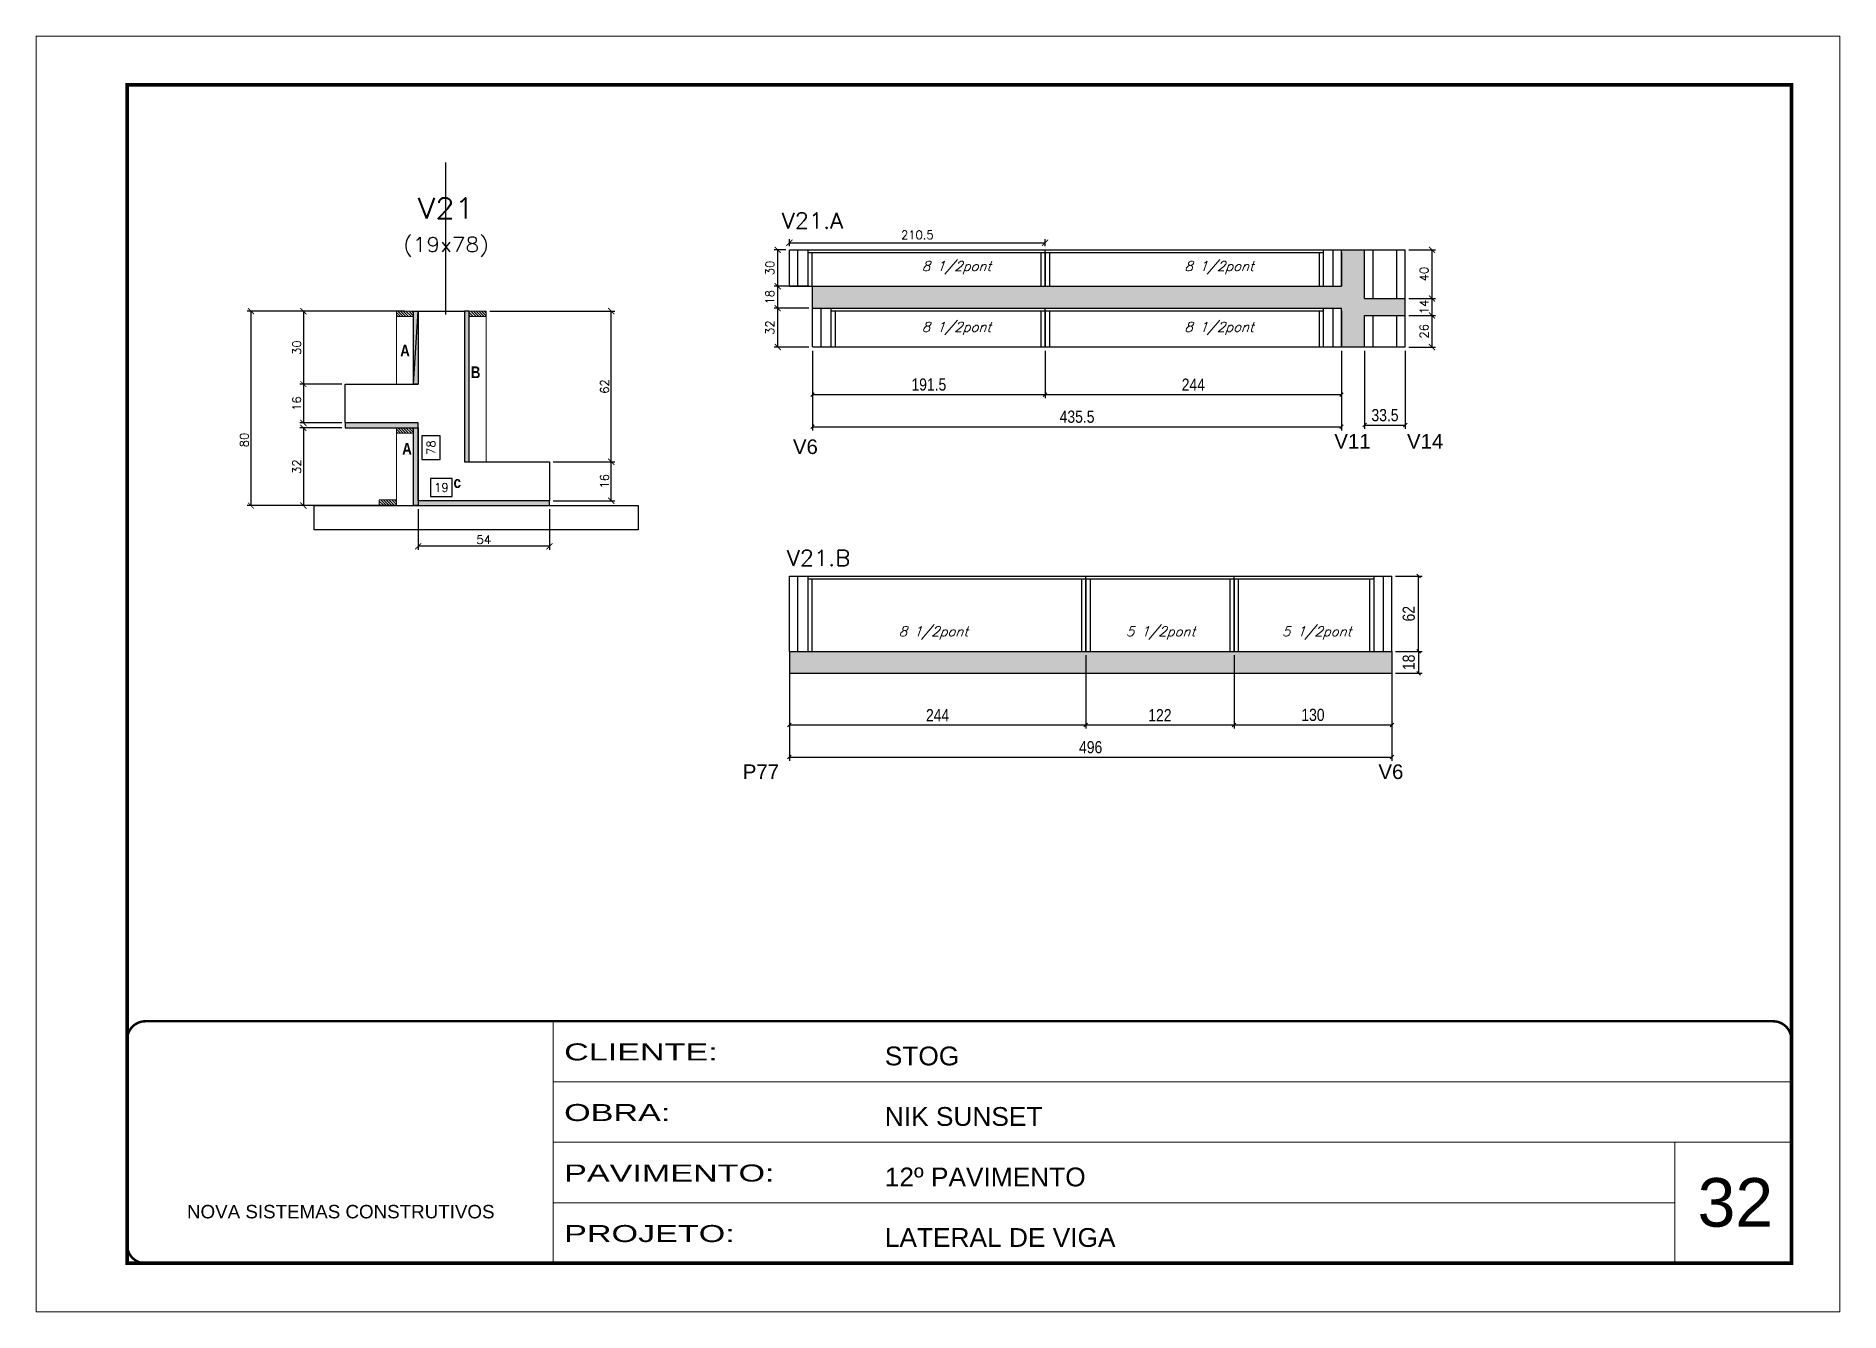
# Model space of a CAD drawing. Extents: x -10448 to -1189, y -11772 to 17235.
# Drawn here: x -5680 to -4195, y 7754 to 8804 of the extents above; entities that cross this region are included whole.
import ezdxf
from ezdxf.enums import TextEntityAlignment as Align

# ---------------------------------------------------------------- set-up
doc = ezdxf.new("R2010")
doc.units = 0
for name, pattern in [('CONTINUO', [0]), ('DASHED', [0.75, 0.5, -0.25]), ('HIDDEN', [0.375, 0.25, -0.125])]:
    doc.linetypes.add(name, pattern=pattern)
for name, color, linetype in [('5', 5, 'Continuous'), ('barrote', 251, 'Continuous'), ('COTA', 241, 'Continuous'), ('Cota Seção (2x)', 4, 'Continuous'), ('detalhes', 4, 'Continuous'), ('Painéis', 200, 'Continuous'), ('SARR_2.2x7', 40, 'Continuous'), ('SARR_3.5x7', 81, 'Continuous'), ('texto', 7, 'Continuous'), ('Texto de Titulo', 7, 'Continuous'), ('Texto Qtd Sarr', 242, 'Continuous')]:
    doc.layers.add(name, color=color, linetype=linetype)
for name, color, linetype, lineweight in [('CARIMBO', 255, 'Continuous', 9), ('CONCRETO', 251, 'Continuous', 25), ('Folhas', 255, 'Continuous', 9), ('Hachura', 251, 'Continuous', 9), ('Madeira', 126, 'Continuous', 18), ('SARRAFO DE PRESSAO', 251, 'DASHED', 9), ('Texto Seção', 7, 'Continuous', 15)]:
    doc.layers.add(name, color=color, linetype=linetype, lineweight=lineweight)
doc.styles.add('ARIAL', font='arial.ttf')
doc.styles.add('COTA TECNICA', font='techl___.ttf', dxfattribs={"height": 10})
doc.styles.add('REGUA-120', font='ROMANS.shx', dxfattribs={"height": 15})
doc.styles.add('Romans', font='romans.shx')
doc.styles.get("Standard").update_dxf_attribs({"font": 'arial.ttf'})
doc.styles.add('TECNICA', font='techb___.ttf', dxfattribs={"height": 10})
doc.styles.add('Tecnologia', font='')
doc.styles.get('Tecnologia').set_extended_font_data('Forgotten Futurist')
doc.dimstyles.new('Cota Paínel', dxfattribs={"dimtxt": 7, "dimasz": 5, "dimexe": 3, "dimexo": 3, "dimgap": 3, "dimtad": 1, "dimdec": 1, "dimzin": 12, "dimdsep": 46, "dimtxsty": 'Romans', "dimblk": 'ARCHTICK', "dimcen": 0, "dimclrd": 4, "dimclre": 4, "dimclrt": 1, "dimadec": 1, "dimazin": 3, "dimtfac": 1, "dimtdec": 1, "dimtmove": 0, "dimatfit": 3, "dimldrblk": 'OBLIQUE', "dimfxl": 1, "dimtolj": 1, "dimtzin": 12, "dimarcsym": 0})
doc.dimstyles.new('Cota Seção (2x)', dxfattribs={"dimtxt": 7, "dimasz": 5, "dimexe": 3, "dimexo": 3, "dimgap": 2, "dimtad": 3, "dimdec": 1, "dimlfac": 0.5, "dimzin": 12, "dimdsep": 46, "dimtxsty": 'Romans', "dimblk": 'ARCHTICK', "dimcen": 0, "dimclrd": 4, "dimclre": 4, "dimclrt": 1, "dimadec": 1, "dimazin": 3, "dimtfac": 1, "dimtdec": 1, "dimtmove": 0, "dimatfit": 3, "dimldrblk": 'OBLIQUE', "dimfxl": 1, "dimtolj": 1, "dimtzin": 12, "dimarcsym": 0})
doc.dimstyles.new('Cota Seção interna', dxfattribs={"dimtxt": 7, "dimasz": 6, "dimexe": 0.18, "dimexo": 2, "dimgap": -4, "dimtad": 3, "dimdec": 1, "dimlfac": 0.5, "dimzin": 12, "dimdsep": 46, "dimtxsty": 'Romans', "dimblk": 'ARCHTICK', "dimcen": 0.09, "dimse1": 1, "dimse2": 1, "dimsd1": 1, "dimsd2": 1, "dimclrd": 180, "dimclre": 5, "dimclrt": 1, "dimadec": 0, "dimazin": 3, "dimtfac": 1, "dimtdec": 1, "dimtofl": 0, "dimtmove": 0, "dimatfit": 3, "dimldrblk": 'ARCHTICK', "dimfxl": 1, "dimtolj": 1, "dimtzin": 0, "dimarcsym": 0})
doc.dimstyles.new('PAINEL', dxfattribs={"dimtxt": 10, "dimasz": 3, "dimexe": 3, "dimexo": 3, "dimgap": 3, "dimtad": 1, "dimdec": 1, "dimzin": 12, "dimdsep": 46, "dimtxsty": 'COTA TECNICA', "dimblk1": 'OBLIQUE', "dimblk2": 'OBLIQUE', "dimsah": 1, "dimcen": 0.9, "dimclrd": 4, "dimclre": 4, "dimclrt": 240, "dimadec": 1, "dimazin": 3, "dimtfac": 1, "dimtdec": 1, "dimtmove": 0, "dimatfit": 3, "dimfxl": 1, "dimtolj": 1, "dimtzin": 12, "dimarcsym": 0})

msp = doc.modelspace()

# ---------------------------------------------------------------- texts
at = {"layer": '5', "linetype": 'Continuous'}
for s, p in [('V6', (-5056.67, 8460.24)), ('V11', (-4610.99, 8464.71)), ('V14', (-4551.16, 8464.71)), ('P77', (-5097.99, 8192.76)), ('V6', (-4574.68, 8192.76))]:
    msp.add_text(s, height=12, rotation=0.00004, dxfattribs=at).set_placement(p)
at = {"layer": 'CARIMBO', "style": 'ARIAL'}
msp.add_text('32', height=40, dxfattribs=at).set_placement((-4311.92, 7824.35))
at = {"layer": 'detalhes', "style": 'TECNICA'}
for s, p in [('A', (-5380.03, 8540.57)), ('B', (-5321.9, 8522.71)), ('A', (-5378.39, 8459.81)), ('c', (-5336.08, 8432.28))]:
    msp.add_text(s, height=9.6, rotation=360, dxfattribs=at).set_placement(p)
at = {"layer": 'texto', "color": 2, "char_height": 8, "attachment_point": 5, "style": 'Romans'}
for s, insert in [('{\\Q19;\\C256;8 1/2pont}', (-4922.07, 8613.56)), ('{\\Q19;\\C256;8 1/2pont}', (-4705.9, 8613.56)), ('{\\Q19;\\C256;8 1/2pont}', (-4922.07, 8563.56)), ('{\\Q19;\\C256;8 1/2pont}', (-4705.9, 8563.56)), ('{\\Q19;\\C256;8 1/2pont}', (-4941.07, 8312.99)), ('{\\Q19;\\C256;5 1/2pont}', (-4754.07, 8312.99)), ('{\\Q19;\\C256;5 1/2pont}', (-4625.57, 8312.99))]:
    msp.add_mtext(s, dxfattribs=dict(at, insert=insert))
at = {"layer": 'Texto Seção', "style": 'REGUA-120', "width": 1.05}
for s, p in [('V21.A', (-5065.76, 8645.84)), ('V21.B', (-5061.64, 8368.14))]:
    msp.add_text(s, height=13, dxfattribs=at).set_placement(p)

# ---------------------------------------------------------------- blocks, each defined once
blk = doc.blocks.new('9999999999')
at = {"color": 30, "linetype": 'CONTINUO'}
for p, q in [((98564.6, 34230.2), (98564.6, 34429.4)), ((98564.6, 34379.6), (99584, 34379.6)), ((98564.6, 34329.8), (99488, 34329.8)), ((99584, 34329.8), (99488, 34329.8)), ((99488, 34329.8), (99488, 34230.2)), ((98564.6, 34280), (99488, 34280))]:
    blk.add_line(p, q, dxfattribs=at)
at = {"color": 30, "linetype": 'CONTINUO', "const_width": 2}
blk.add_lwpolyline([(99584, 34230.2), (99584, 34414.4, 0.414214), (99569, 34429.4), (98229, 34429.4, 0.414214), (98214, 34414.4), (98214, 34245.2, 0.414214), (98229, 34230.2), (99584, 34230.2)], format="xyb", dxfattribs=at)
at = {"layer": 'Folhas'}
blk.add_lwpolyline([(98139, 34190.2), (99624, 34190.2), (99624, 35240.2), (98139, 35240.2)], close=True, dxfattribs=at)
at = {"layer": 'Folhas', "color": 30, "const_width": 3}
blk.add_lwpolyline([(98214, 34230.2), (99584, 34230.2), (99584, 35200.2), (98214, 35200.2)], close=True, dxfattribs=at)
at = {"color": 7, "linetype": 'Continuous', "ltscale": 5, "style": 'ARIAL'}
for s, height, p in [('STOG', 15.48, (98837.7, 34393.1)), ('NIK SUNSET', 15.48, (98837.7, 34343.3)), ('12º PAVIMENTO', 15.483, (98837.7, 34293.5)), ('NOVA SISTEMAS CONSTRUTIVOS', 11.059, (98263.2, 34267.2)), ('LATERAL DE VIGA', 15.483, (98837.7, 34243.7))]:
    blk.add_text(s, height=height, dxfattribs=at).set_placement(p)
at = {"layer": 'Folhas', "color": 7, "style": 'Tecnologia', "width": 1.5}
for s, p in [('CLIENTE:', (98573.7, 34397.2)), ('OBRA:', (98573.7, 34347.3)), ('PAVIMENTO:', (98573.7, 34297.5)), ('PROJETO:', (98573.7, 34247.7))]:
    blk.add_text(s, height=14, dxfattribs=at).set_placement(p)
blk = doc.blocks.new('_ArchTick')
at = {"color": 0, "linetype": 'ByBlock', "const_width": 0.15}
blk.add_lwpolyline([(-0.5, -0.5), (0.5, 0.5)], dxfattribs=at)
blk = doc.blocks.new('*D854')
at = {"layer": 'COTA', "color": 4, "lineweight": -2, "transparency": 16777216}
for p, q in [((-5376.6, 8577.8), (-5462.7, 8577.8)), ((-5459.7, 8577.8), (-5459.7, 8517.8)), ((-5428.2, 8517.8), (-5462.7, 8517.8))]:
    blk.add_line(p, q, dxfattribs=at)
at = {"layer": 'Defpoints', "color": 0, "transparency": 16777216}
for p in [(-5373.6, 8577.8), (-5459.7, 8517.8), (-5425.2, 8517.8)]:
    blk.add_point(p, dxfattribs=at)
at = {"layer": 'COTA', "color": 4, "lineweight": -2, "transparency": 16777216, "xscale": 5, "yscale": 5, "zscale": 5}
for p, rotation in [((-5459.7, 8577.8), 90), ((-5459.7, 8517.8), 270)]:
    blk.add_blockref('_ArchTick', p, dxfattribs=dict(at, rotation=rotation))
at = {"layer": 'COTA', "color": 1, "transparency": 16777216, "insert": (-5465.2, 8547.8), "char_height": 7, "attachment_point": 5, "rotation": 90, "style": 'Romans'}
blk.add_mtext('\\A1;30', dxfattribs=at)
blk = doc.blocks.new('_Oblique')
at = {"color": 0, "linetype": 'ByBlock', "lineweight": -2}
blk.add_line((-0.5, -0.5), (0.5, 0.5), dxfattribs=at)
blk = doc.blocks.new('*D855')
at = {"layer": 'COTA', "color": 4, "lineweight": -2, "transparency": 16777216}
for p, q in [((-5428.2, 8517.8), (-5462.7, 8517.8)), ((-5459.7, 8517.8), (-5459.7, 8485.8)), ((-5428.2, 8485.8), (-5462.7, 8485.8))]:
    blk.add_line(p, q, dxfattribs=at)
at = {"layer": 'Defpoints', "color": 0, "transparency": 16777216}
for p in [(-5425.2, 8517.8), (-5459.7, 8485.8), (-5425.2, 8485.8)]:
    blk.add_point(p, dxfattribs=at)
at = {"layer": 'COTA', "color": 4, "lineweight": -2, "transparency": 16777216, "xscale": 5, "yscale": 5, "zscale": 5}
for p, rotation in [((-5459.7, 8517.8), 90), ((-5459.7, 8485.8), 270)]:
    blk.add_blockref('_ArchTick', p, dxfattribs=dict(at, rotation=rotation))
at = {"layer": 'COTA', "color": 1, "transparency": 16777216, "insert": (-5465.2, 8501.8), "char_height": 7, "attachment_point": 5, "rotation": 90, "style": 'Romans'}
blk.add_mtext('\\A1;16', dxfattribs=at)
blk = doc.blocks.new('*D856')
at = {"layer": 'COTA', "color": 4, "lineweight": -2, "transparency": 16777216}
for p, q in [((-5428.2, 8481.8), (-5462.7, 8481.8)), ((-5459.7, 8481.8), (-5459.7, 8417.8)), ((-5386.2, 8417.8), (-5462.7, 8417.8))]:
    blk.add_line(p, q, dxfattribs=at)
at = {"layer": 'Defpoints', "color": 0, "transparency": 16777216}
for p in [(-5425.2, 8481.8), (-5459.7, 8417.8), (-5383.2, 8417.8)]:
    blk.add_point(p, dxfattribs=at)
at = {"layer": 'COTA', "color": 4, "lineweight": -2, "transparency": 16777216, "xscale": 5, "yscale": 5, "zscale": 5}
for p, rotation in [((-5459.7, 8481.8), 90), ((-5459.7, 8417.8), 270)]:
    blk.add_blockref('_ArchTick', p, dxfattribs=dict(at, rotation=rotation))
at = {"layer": 'COTA', "color": 1, "transparency": 16777216, "insert": (-5465.2, 8449.8), "char_height": 7, "attachment_point": 5, "rotation": 90, "style": 'Romans'}
blk.add_mtext('\\A1;32', dxfattribs=at)
blk = doc.blocks.new('*D857')
at = {"layer": 'COTA', "color": 4, "lineweight": -2, "transparency": 16777216}
for p, q in [((-5376.6, 8577.8), (-5505.9, 8577.8)), ((-5502.9, 8577.8), (-5502.9, 8417.8)), ((-5386.2, 8417.8), (-5505.9, 8417.8))]:
    blk.add_line(p, q, dxfattribs=at)
at = {"layer": 'Defpoints', "color": 0, "transparency": 16777216}
for p in [(-5373.6, 8577.8), (-5502.9, 8417.8), (-5383.2, 8417.8)]:
    blk.add_point(p, dxfattribs=at)
at = {"layer": 'COTA', "color": 4, "lineweight": -2, "transparency": 16777216, "xscale": 5, "yscale": 5, "zscale": 5}
for p, rotation in [((-5502.9, 8577.8), 90), ((-5502.9, 8417.8), 270)]:
    blk.add_blockref('_ArchTick', p, dxfattribs=dict(at, rotation=rotation))
at = {"layer": 'COTA', "color": 1, "transparency": 16777216, "insert": (-5508.4, 8471.8), "char_height": 7, "attachment_point": 5, "rotation": 90, "style": 'Romans'}
blk.add_mtext('\\A1;80', dxfattribs=at)
blk = doc.blocks.new('*D858')
at = {"layer": 'Cota Seção (2x)', "color": 180, "lineweight": -2, "transparency": 16777216}
for p, q in [((-5347.1, 8475.1), (-5362.1, 8475.1)), ((-5362.1, 8475.1), (-5362.1, 8455.8)), ((-5347.1, 8455.8), (-5347.1, 8475.1)), ((-5362.1, 8455.8), (-5347.1, 8455.8))]:
    blk.add_line(p, q, dxfattribs=at)
at = {"layer": 'Defpoints', "color": 0, "transparency": 16777216}
for p in [(-5365.2, 8577.8), (-5365.2, 8421.8), (-5343.1, 8421.8)]:
    blk.add_point(p, dxfattribs=at)
at = {"layer": 'Cota Seção (2x)', "color": 1, "transparency": 16777216, "insert": (-5354.6, 8465.5), "char_height": 7, "attachment_point": 5, "rotation": 90, "style": 'Romans'}
blk.add_mtext('\\A1;78', dxfattribs=at)
blk = doc.blocks.new('*D859')
at = {"layer": 'COTA', "color": 4, "lineweight": -2, "transparency": 16777216}
for p, q in [((-5365.2, 8414.8), (-5365.2, 8381.3)), ((-5257.2, 8414.8), (-5257.2, 8381.3)), ((-5257.2, 8384.3), (-5365.2, 8384.3))]:
    blk.add_line(p, q, dxfattribs=at)
at = {"layer": 'Defpoints', "color": 0, "transparency": 16777216}
for p in [(-5365.2, 8417.8), (-5257.2, 8417.8), (-5365.2, 8384.3)]:
    blk.add_point(p, dxfattribs=at)
at = {"layer": 'COTA', "color": 4, "lineweight": -2, "transparency": 16777216, "xscale": 5, "yscale": 5, "zscale": 5}
for p, rotation in [((-5365.2, 8384.3), 179.9999999998437), ((-5257.2, 8384.3), 359.9999999998437)]:
    blk.add_blockref('_ArchTick', p, dxfattribs=dict(at, rotation=rotation))
at = {"layer": 'COTA', "color": 1, "transparency": 16777216, "insert": (-5311.2, 8389.8), "char_height": 7, "attachment_point": 5, "style": 'Romans'}
blk.add_mtext('\\A1;54', dxfattribs=at)
blk = doc.blocks.new('*D860')
at = {"layer": 'Cota Seção (2x)', "color": 180, "lineweight": -2, "transparency": 16777216}
for p, q in [((-5337.2, 8440.2), (-5355.2, 8440.2)), ((-5355.2, 8440.2), (-5355.2, 8425.2)), ((-5337.2, 8425.2), (-5337.2, 8440.2)), ((-5355.2, 8425.2), (-5337.2, 8425.2))]:
    blk.add_line(p, q, dxfattribs=at)
at = {"layer": 'Defpoints', "color": 0, "transparency": 16777216}
for p in [(-5365.2, 8577.8), (-5327.2, 8577.8), (-5365.2, 8421.2)]:
    blk.add_point(p, dxfattribs=at)
at = {"layer": 'Cota Seção (2x)', "color": 1, "transparency": 16777216, "insert": (-5346.2, 8432.7), "char_height": 7, "attachment_point": 5, "style": 'Romans'}
blk.add_mtext('\\A1;19', dxfattribs=at)
blk = doc.blocks.new('*D861')
at = {"layer": 'COTA', "color": 4, "lineweight": -2, "transparency": 16777216}
for p, q in [((-5254.2, 8453.8), (-5203.3, 8453.8)), ((-5206.3, 8421.8), (-5206.3, 8453.8)), ((-5254.2, 8421.8), (-5203.3, 8421.8))]:
    blk.add_line(p, q, dxfattribs=at)
at = {"layer": 'Defpoints', "color": 0, "transparency": 16777216}
for p in [(-5257.2, 8453.8), (-5206.3, 8453.8), (-5257.2, 8421.8)]:
    blk.add_point(p, dxfattribs=at)
at = {"layer": 'COTA', "color": 4, "lineweight": -2, "transparency": 16777216, "xscale": 5, "yscale": 5, "zscale": 5}
for p, rotation in [((-5206.3, 8453.8), 90), ((-5206.3, 8421.8), 270)]:
    blk.add_blockref('_ArchTick', p, dxfattribs=dict(at, rotation=rotation))
at = {"layer": 'COTA', "color": 1, "transparency": 16777216, "insert": (-5211.8, 8437.8), "char_height": 7, "attachment_point": 5, "rotation": 90, "style": 'Romans'}
blk.add_mtext('\\A1;16', dxfattribs=at)
blk = doc.blocks.new('*D862')
at = {"layer": 'COTA', "color": 4, "lineweight": -2, "transparency": 16777216}
for p, q in [((-5306.2, 8577.8), (-5203.3, 8577.8)), ((-5206.3, 8453.8), (-5206.3, 8577.8)), ((-5254.2, 8453.8), (-5203.3, 8453.8))]:
    blk.add_line(p, q, dxfattribs=at)
at = {"layer": 'Defpoints', "color": 0, "transparency": 16777216}
for p in [(-5309.2, 8577.8), (-5206.3, 8577.8), (-5257.2, 8453.8)]:
    blk.add_point(p, dxfattribs=at)
at = {"layer": 'COTA', "color": 4, "lineweight": -2, "transparency": 16777216, "xscale": 5, "yscale": 5, "zscale": 5}
for p, rotation in [((-5206.3, 8577.8), 90), ((-5206.3, 8453.8), 270)]:
    blk.add_blockref('_ArchTick', p, dxfattribs=dict(at, rotation=rotation))
at = {"layer": 'COTA', "color": 1, "transparency": 16777216, "insert": (-5211.8, 8515.8), "char_height": 7, "attachment_point": 5, "rotation": 90, "style": 'Romans'}
blk.add_mtext('\\A1;62', dxfattribs=at)
blk = doc.blocks.new('titulo1')
at = {"layer": 'Defpoints', "color": 252, "linetype": 'HIDDEN', "ltscale": 2}
blk.add_line((0, 0), (0, 125), dxfattribs=at)
at = {"layer": 'Defpoints', "style": 'Romans', "oblique": 15}
blk.add_attdef('FOLHA', text='', height=10, dxfattribs=at).set_placement((0, 15.6), align=Align.MIDDLE_CENTER)
at = {"layer": 'Texto Qtd Sarr', "color": 3, "style": 'Romans', "oblique": 15}
for tag, height, p in [('TITULO', 17, (0, 71.4)), ('SEÇÃO', 12, (0, 41.5))]:
    blk.add_attdef(tag, text='', height=height, dxfattribs=at).set_placement(p, align=Align.MIDDLE_CENTER)
blk = doc.blocks.new('*D863')
at = {"layer": 'COTA', "color": 4, "lineweight": -2, "transparency": 16777216}
for p, q in [((-4549.6, 8574.3), (-4527.6, 8574.3)), ((-4530.6, 8548.3), (-4530.6, 8574.3)), ((-4549.6, 8548.3), (-4527.6, 8548.3))]:
    blk.add_line(p, q, dxfattribs=at)
at = {"layer": 'Defpoints', "color": 0, "transparency": 16777216}
for p in [(-4552.6, 8574.3), (-4530.6, 8574.3), (-4552.6, 8548.3)]:
    blk.add_point(p, dxfattribs=at)
at = {"layer": 'COTA', "color": 4, "lineweight": -2, "transparency": 16777216, "xscale": 5, "yscale": 5, "zscale": 5}
for p, rotation in [((-4530.6, 8574.3), 90), ((-4530.6, 8548.3), 270)]:
    blk.add_blockref('_ArchTick', p, dxfattribs=dict(at, rotation=rotation))
at = {"layer": 'COTA', "color": 1, "transparency": 16777216, "insert": (-4537.1, 8561.3), "char_height": 7, "attachment_point": 5, "rotation": 90, "style": 'Romans'}
blk.add_mtext('\\A1;26', dxfattribs=at)
blk = doc.blocks.new('*D864')
at = {"layer": 'COTA', "color": 4, "lineweight": -2, "transparency": 16777216}
for p, q in [((-4549.6, 8588.3), (-4527.6, 8588.3)), ((-4530.6, 8574.3), (-4530.6, 8588.3)), ((-4549.6, 8574.3), (-4527.6, 8574.3))]:
    blk.add_line(p, q, dxfattribs=at)
at = {"layer": 'Defpoints', "color": 0, "transparency": 16777216}
for p in [(-4552.6, 8588.3), (-4530.6, 8588.3), (-4552.6, 8574.3)]:
    blk.add_point(p, dxfattribs=at)
at = {"layer": 'COTA', "color": 4, "lineweight": -2, "transparency": 16777216, "xscale": 5, "yscale": 5, "zscale": 5}
for p, rotation in [((-4530.6, 8588.3), 90), ((-4530.6, 8574.3), 270)]:
    blk.add_blockref('_ArchTick', p, dxfattribs=dict(at, rotation=rotation))
at = {"layer": 'COTA', "color": 1, "transparency": 16777216, "insert": (-4537.1, 8581.3), "char_height": 7, "attachment_point": 5, "rotation": 90, "style": 'Romans'}
blk.add_mtext('\\A1;14', dxfattribs=at)
blk = doc.blocks.new('*D865')
at = {"layer": 'COTA', "color": 4, "linetype": 'ByBlock', "lineweight": -2, "transparency": 16777216}
for p, q in [((-5040.6, 8545.3), (-5040.6, 8506.2)), ((-4849.1, 8545.3), (-4849.1, 8506.2)), ((-5040.6, 8509.2), (-4849.1, 8509.2))]:
    blk.add_line(p, q, dxfattribs=at)
at = {"layer": 'Defpoints', "color": 0, "linetype": 'ByBlock', "transparency": 16777216}
for p in [(-5040.6, 8548.3), (-4849.1, 8548.3), (-4849.1, 8509.2)]:
    blk.add_point(p, dxfattribs=at)
at = {"layer": 'COTA', "color": 4, "linetype": 'ByBlock', "lineweight": -2, "transparency": 16777216, "xscale": 3, "yscale": 3, "zscale": 3, "rotation": 180}
blk.add_blockref('_Oblique', (-5040.6, 8509.2), dxfattribs=at)
at = {"layer": 'COTA', "color": 4, "linetype": 'ByBlock', "lineweight": -2, "transparency": 16777216, "xscale": 3, "yscale": 3, "zscale": 3}
blk.add_blockref('_Oblique', (-4849.1, 8509.2), dxfattribs=at)
at = {"layer": 'COTA', "color": 240, "linetype": 'ByBlock', "transparency": 16777216, "insert": (-4944.8, 8517.4), "char_height": 10, "attachment_point": 5, "style": 'COTA TECNICA'}
blk.add_mtext('\\A1;191.5', dxfattribs=at)
blk = doc.blocks.new('*D866')
at = {"layer": 'COTA', "color": 4, "linetype": 'ByBlock', "lineweight": -2, "transparency": 16777216}
for p, q in [((-4849.1, 8545.3), (-4849.1, 8506.2)), ((-4605.1, 8545.3), (-4605.1, 8506.2)), ((-4849.1, 8509.2), (-4605.1, 8509.2))]:
    blk.add_line(p, q, dxfattribs=at)
at = {"layer": 'Defpoints', "color": 0, "linetype": 'ByBlock', "transparency": 16777216}
for p in [(-4849.1, 8548.3), (-4605.1, 8548.3), (-4605.1, 8509.2)]:
    blk.add_point(p, dxfattribs=at)
at = {"layer": 'COTA', "color": 4, "linetype": 'ByBlock', "lineweight": -2, "transparency": 16777216, "xscale": 3, "yscale": 3, "zscale": 3, "rotation": 180}
blk.add_blockref('_Oblique', (-4849.1, 8509.2), dxfattribs=at)
at = {"layer": 'COTA', "color": 4, "linetype": 'ByBlock', "lineweight": -2, "transparency": 16777216, "xscale": 3, "yscale": 3, "zscale": 3}
blk.add_blockref('_Oblique', (-4605.1, 8509.2), dxfattribs=at)
at = {"layer": 'COTA', "color": 240, "linetype": 'ByBlock', "transparency": 16777216, "insert": (-4727.1, 8517.3), "char_height": 10, "attachment_point": 5, "style": 'COTA TECNICA'}
blk.add_mtext('\\A1;244', dxfattribs=at)
blk = doc.blocks.new('*D867')
at = {"layer": 'COTA', "color": 4, "linetype": 'ByBlock', "lineweight": -2, "transparency": 16777216}
for p, q in [((-5040.6, 8545.3), (-5040.6, 8479.7)), ((-4605.1, 8545.3), (-4605.1, 8479.7)), ((-5040.6, 8482.7), (-4605.1, 8482.7))]:
    blk.add_line(p, q, dxfattribs=at)
at = {"layer": 'Defpoints', "color": 0, "linetype": 'ByBlock', "transparency": 16777216}
for p in [(-5040.6, 8548.3), (-4605.1, 8548.3), (-4605.1, 8482.7)]:
    blk.add_point(p, dxfattribs=at)
at = {"layer": 'COTA', "color": 4, "linetype": 'ByBlock', "lineweight": -2, "transparency": 16777216, "xscale": 3, "yscale": 3, "zscale": 3, "rotation": 180}
blk.add_blockref('_Oblique', (-5040.6, 8482.7), dxfattribs=at)
at = {"layer": 'COTA', "color": 4, "linetype": 'ByBlock', "lineweight": -2, "transparency": 16777216, "xscale": 3, "yscale": 3, "zscale": 3}
blk.add_blockref('_Oblique', (-4605.1, 8482.7), dxfattribs=at)
at = {"layer": 'COTA', "color": 240, "linetype": 'ByBlock', "transparency": 16777216, "insert": (-4822.8, 8490.9), "char_height": 10, "attachment_point": 5, "style": 'COTA TECNICA'}
blk.add_mtext('\\A1;435.5', dxfattribs=at)
blk = doc.blocks.new('*D868')
at = {"layer": 'COTA', "color": 4, "linetype": 'ByBlock', "lineweight": -2, "transparency": 16777216}
for p, q in [((-4586.1, 8545.3), (-4586.1, 8481)), ((-4552.6, 8545.3), (-4552.6, 8481)), ((-4586.1, 8484), (-4552.6, 8484))]:
    blk.add_line(p, q, dxfattribs=at)
at = {"layer": 'Defpoints', "color": 0, "linetype": 'ByBlock', "transparency": 16777216}
for p in [(-4586.1, 8548.3), (-4552.6, 8548.3), (-4552.6, 8484)]:
    blk.add_point(p, dxfattribs=at)
at = {"layer": 'COTA', "color": 4, "linetype": 'ByBlock', "lineweight": -2, "transparency": 16777216, "xscale": 3, "yscale": 3, "zscale": 3, "rotation": 180}
blk.add_blockref('_Oblique', (-4586.1, 8484), dxfattribs=at)
at = {"layer": 'COTA', "color": 4, "linetype": 'ByBlock', "lineweight": -2, "transparency": 16777216, "xscale": 3, "yscale": 3, "zscale": 3}
blk.add_blockref('_Oblique', (-4552.6, 8484), dxfattribs=at)
at = {"layer": 'COTA', "color": 240, "linetype": 'ByBlock', "transparency": 16777216, "insert": (-4569.3, 8492.2), "char_height": 10, "attachment_point": 5, "style": 'COTA TECNICA'}
blk.add_mtext('\\A1;33.5', dxfattribs=at)
blk = doc.blocks.new('*D869')
at = {"layer": 'COTA', "color": 4, "lineweight": -2, "transparency": 16777216}
for p, q in [((-4549.6, 8628.3), (-4527.6, 8628.3)), ((-4530.6, 8588.3), (-4530.6, 8628.3)), ((-4549.6, 8588.3), (-4527.6, 8588.3))]:
    blk.add_line(p, q, dxfattribs=at)
at = {"layer": 'Defpoints', "color": 0, "transparency": 16777216}
for p in [(-4552.6, 8628.3), (-4530.6, 8628.3), (-4552.6, 8588.3)]:
    blk.add_point(p, dxfattribs=at)
at = {"layer": 'COTA', "color": 4, "lineweight": -2, "transparency": 16777216, "xscale": 5, "yscale": 5, "zscale": 5}
for p, rotation in [((-4530.6, 8628.3), 90), ((-4530.6, 8588.3), 270)]:
    blk.add_blockref('_ArchTick', p, dxfattribs=dict(at, rotation=rotation))
at = {"layer": 'COTA', "color": 1, "transparency": 16777216, "insert": (-4537.1, 8608.3), "char_height": 7, "attachment_point": 5, "rotation": 90, "style": 'Romans'}
blk.add_mtext('\\A1;40', dxfattribs=at)
blk = doc.blocks.new('*D870')
at = {"layer": 'COTA', "color": 4, "lineweight": -2, "transparency": 16777216}
for p, q in [((-5062.6, 8628.3), (-5072.2, 8628.3)), ((-5069.2, 8598.3), (-5069.2, 8628.3)), ((-5062.6, 8598.3), (-5072.2, 8598.3))]:
    blk.add_line(p, q, dxfattribs=at)
at = {"layer": 'Defpoints', "color": 0, "transparency": 16777216}
for p in [(-5069.2, 8628.3), (-5059.6, 8628.3), (-5059.6, 8598.3)]:
    blk.add_point(p, dxfattribs=at)
at = {"layer": 'COTA', "color": 4, "lineweight": -2, "transparency": 16777216, "xscale": 5, "yscale": 5, "zscale": 5}
for p, rotation in [((-5069.2, 8628.3), 90), ((-5069.2, 8598.3), 270)]:
    blk.add_blockref('_ArchTick', p, dxfattribs=dict(at, rotation=rotation))
at = {"layer": 'COTA', "color": 1, "transparency": 16777216, "insert": (-5075.7, 8613.3), "char_height": 7, "attachment_point": 5, "rotation": 90, "style": 'Romans'}
blk.add_mtext('\\A1;30', dxfattribs=at)
blk = doc.blocks.new('*D871')
at = {"layer": 'COTA', "color": 4, "lineweight": -2, "transparency": 16777216}
for p, q in [((-5043.6, 8598.3), (-5072.2, 8598.3)), ((-5069.2, 8580.3), (-5069.2, 8598.3)), ((-5043.6, 8580.3), (-5072.2, 8580.3))]:
    blk.add_line(p, q, dxfattribs=at)
at = {"layer": 'Defpoints', "color": 0, "transparency": 16777216}
for p in [(-5069.2, 8598.3), (-5040.6, 8598.3), (-5040.6, 8580.3)]:
    blk.add_point(p, dxfattribs=at)
at = {"layer": 'COTA', "color": 4, "lineweight": -2, "transparency": 16777216, "xscale": 5, "yscale": 5, "zscale": 5}
for p, rotation in [((-5069.2, 8598.3), 90), ((-5069.2, 8580.3), 270)]:
    blk.add_blockref('_ArchTick', p, dxfattribs=dict(at, rotation=rotation))
at = {"layer": 'COTA', "color": 1, "transparency": 16777216, "insert": (-5075.7, 8589.3), "char_height": 7, "attachment_point": 5, "rotation": 90, "style": 'Romans'}
blk.add_mtext('\\A1;18', dxfattribs=at)
blk = doc.blocks.new('*D872')
at = {"layer": 'COTA', "color": 4, "lineweight": -2, "transparency": 16777216}
for p, q in [((-5043.6, 8580.3), (-5072.2, 8580.3)), ((-5069.2, 8548.3), (-5069.2, 8580.3)), ((-5043.6, 8548.3), (-5072.2, 8548.3))]:
    blk.add_line(p, q, dxfattribs=at)
at = {"layer": 'Defpoints', "color": 0, "transparency": 16777216}
for p in [(-5069.2, 8580.3), (-5040.6, 8580.3), (-5040.6, 8548.3)]:
    blk.add_point(p, dxfattribs=at)
at = {"layer": 'COTA', "color": 4, "lineweight": -2, "transparency": 16777216, "xscale": 5, "yscale": 5, "zscale": 5}
for p, rotation in [((-5069.2, 8580.3), 90), ((-5069.2, 8548.3), 270)]:
    blk.add_blockref('_ArchTick', p, dxfattribs=dict(at, rotation=rotation))
at = {"layer": 'COTA', "color": 1, "transparency": 16777216, "insert": (-5075.7, 8564.3), "char_height": 7, "attachment_point": 5, "rotation": 90, "style": 'Romans'}
blk.add_mtext('\\A1;32', dxfattribs=at)
blk = doc.blocks.new('*D873')
at = {"layer": 'COTA', "color": 4, "lineweight": -2, "transparency": 16777216}
for p, q in [((-5059.6, 8631.3), (-5059.6, 8637.1)), ((-5059.6, 8634.1), (-4849.1, 8634.1)), ((-4849.1, 8631.3), (-4849.1, 8637.1))]:
    blk.add_line(p, q, dxfattribs=at)
at = {"layer": 'Defpoints', "color": 0, "transparency": 16777216}
for p in [(-5059.6, 8628.3), (-4849.1, 8634.1), (-4849.1, 8628.3)]:
    blk.add_point(p, dxfattribs=at)
at = {"layer": 'COTA', "color": 4, "lineweight": -2, "transparency": 16777216, "xscale": 5, "yscale": 5, "zscale": 5, "rotation": 180}
blk.add_blockref('_ArchTick', (-5059.6, 8634.1), dxfattribs=at)
at = {"layer": 'COTA', "color": 4, "lineweight": -2, "transparency": 16777216, "xscale": 5, "yscale": 5, "zscale": 5}
blk.add_blockref('_ArchTick', (-4849.1, 8634.1), dxfattribs=at)
at = {"layer": 'COTA', "color": 1, "transparency": 16777216, "insert": (-4954.3, 8640.6), "char_height": 7, "attachment_point": 5, "style": 'Romans'}
blk.add_mtext('\\A1;210.5', dxfattribs=at)
blk = doc.blocks.new('*D874')
at = {"layer": 'COTA', "color": 4, "linetype": 'ByBlock', "lineweight": -2, "transparency": 16777216}
for p, q in [((-4560.6, 8359.8), (-4538.6, 8359.8)), ((-4541.6, 8297.8), (-4541.6, 8359.8)), ((-4560.6, 8297.8), (-4538.6, 8297.8))]:
    blk.add_line(p, q, dxfattribs=at)
at = {"layer": 'Defpoints', "color": 0, "linetype": 'ByBlock', "transparency": 16777216}
for p in [(-4563.6, 8359.8), (-4541.6, 8359.8), (-4563.6, 8297.8)]:
    blk.add_point(p, dxfattribs=at)
at = {"layer": 'COTA', "color": 4, "linetype": 'ByBlock', "lineweight": -2, "transparency": 16777216, "xscale": 3, "yscale": 3, "zscale": 3}
for p, rotation in [((-4541.6, 8359.8), 90), ((-4541.6, 8297.8), 270)]:
    blk.add_blockref('_Oblique', p, dxfattribs=dict(at, rotation=rotation))
at = {"layer": 'COTA', "color": 240, "linetype": 'ByBlock', "transparency": 16777216, "insert": (-4549.7, 8328.8), "char_height": 10, "attachment_point": 5, "rotation": 90, "style": 'COTA TECNICA'}
blk.add_mtext('\\A1;62', dxfattribs=at)
blk = doc.blocks.new('*D875')
at = {"layer": 'COTA', "color": 4, "linetype": 'ByBlock', "lineweight": -2, "transparency": 16777216}
for p, q in [((-5059.6, 8294.8), (-5059.6, 8234.3)), ((-4815.6, 8294.8), (-4815.6, 8234.3)), ((-5059.6, 8237.3), (-4815.6, 8237.3))]:
    blk.add_line(p, q, dxfattribs=at)
at = {"layer": 'Defpoints', "color": 0, "linetype": 'ByBlock', "transparency": 16777216}
for p in [(-5059.6, 8297.8), (-4815.6, 8297.8), (-4815.6, 8237.3)]:
    blk.add_point(p, dxfattribs=at)
at = {"layer": 'COTA', "color": 4, "linetype": 'ByBlock', "lineweight": -2, "transparency": 16777216, "xscale": 3, "yscale": 3, "zscale": 3, "rotation": 180}
blk.add_blockref('_Oblique', (-5059.6, 8237.3), dxfattribs=at)
at = {"layer": 'COTA', "color": 4, "linetype": 'ByBlock', "lineweight": -2, "transparency": 16777216, "xscale": 3, "yscale": 3, "zscale": 3}
blk.add_blockref('_Oblique', (-4815.6, 8237.3), dxfattribs=at)
at = {"layer": 'COTA', "color": 240, "linetype": 'ByBlock', "transparency": 16777216, "insert": (-4937.6, 8245.3), "char_height": 10, "attachment_point": 5, "style": 'COTA TECNICA'}
blk.add_mtext('\\A1;244', dxfattribs=at)
blk = doc.blocks.new('*D876')
at = {"layer": 'COTA', "color": 4, "linetype": 'ByBlock', "lineweight": -2, "transparency": 16777216}
for p, q in [((-4815.6, 8294.8), (-4815.6, 8234.3)), ((-4693.6, 8294.8), (-4693.6, 8234.3)), ((-4815.6, 8237.3), (-4693.6, 8237.3))]:
    blk.add_line(p, q, dxfattribs=at)
at = {"layer": 'Defpoints', "color": 0, "linetype": 'ByBlock', "transparency": 16777216}
for p in [(-4815.6, 8297.8), (-4693.6, 8297.8), (-4693.6, 8237.3)]:
    blk.add_point(p, dxfattribs=at)
at = {"layer": 'COTA', "color": 4, "linetype": 'ByBlock', "lineweight": -2, "transparency": 16777216, "xscale": 3, "yscale": 3, "zscale": 3, "rotation": 180}
blk.add_blockref('_Oblique', (-4815.6, 8237.3), dxfattribs=at)
at = {"layer": 'COTA', "color": 4, "linetype": 'ByBlock', "lineweight": -2, "transparency": 16777216, "xscale": 3, "yscale": 3, "zscale": 3}
blk.add_blockref('_Oblique', (-4693.6, 8237.3), dxfattribs=at)
at = {"layer": 'COTA', "color": 240, "linetype": 'ByBlock', "transparency": 16777216, "insert": (-4754.6, 8245.3), "char_height": 10, "attachment_point": 5, "style": 'COTA TECNICA'}
blk.add_mtext('\\A1;122', dxfattribs=at)
blk = doc.blocks.new('*D877')
at = {"layer": 'COTA', "color": 4, "linetype": 'ByBlock', "lineweight": -2, "transparency": 16777216}
for p, q in [((-5059.6, 8294.8), (-5059.6, 8207.8)), ((-4563.6, 8294.8), (-4563.6, 8207.8)), ((-5059.6, 8210.8), (-4563.6, 8210.8))]:
    blk.add_line(p, q, dxfattribs=at)
at = {"layer": 'Defpoints', "color": 0, "linetype": 'ByBlock', "transparency": 16777216}
for p in [(-5059.6, 8297.8), (-4563.6, 8297.8), (-4563.6, 8210.8)]:
    blk.add_point(p, dxfattribs=at)
at = {"layer": 'COTA', "color": 4, "linetype": 'ByBlock', "lineweight": -2, "transparency": 16777216, "xscale": 3, "yscale": 3, "zscale": 3, "rotation": 180}
blk.add_blockref('_Oblique', (-5059.6, 8210.8), dxfattribs=at)
at = {"layer": 'COTA', "color": 4, "linetype": 'ByBlock', "lineweight": -2, "transparency": 16777216, "xscale": 3, "yscale": 3, "zscale": 3}
blk.add_blockref('_Oblique', (-4563.6, 8210.8), dxfattribs=at)
at = {"layer": 'COTA', "color": 240, "linetype": 'ByBlock', "transparency": 16777216, "insert": (-4811.6, 8218.9), "char_height": 10, "attachment_point": 5, "style": 'COTA TECNICA'}
blk.add_mtext('\\A1;496', dxfattribs=at)
blk = doc.blocks.new('*D878')
at = {"layer": 'COTA', "color": 4, "linetype": 'ByBlock', "lineweight": -2, "transparency": 16777216}
for p, q in [((-4693.6, 8294.8), (-4693.6, 8234.3)), ((-4563.6, 8278.5), (-4563.6, 8234.3)), ((-4693.6, 8237.3), (-4563.6, 8237.3))]:
    blk.add_line(p, q, dxfattribs=at)
at = {"layer": 'Defpoints', "color": 0, "linetype": 'ByBlock', "transparency": 16777216}
for p in [(-4693.6, 8297.8), (-4563.6, 8281.5), (-4563.6, 8237.3)]:
    blk.add_point(p, dxfattribs=at)
at = {"layer": 'COTA', "color": 4, "linetype": 'ByBlock', "lineweight": -2, "transparency": 16777216, "xscale": 3, "yscale": 3, "zscale": 3, "rotation": 180}
blk.add_blockref('_Oblique', (-4693.6, 8237.3), dxfattribs=at)
at = {"layer": 'COTA', "color": 4, "linetype": 'ByBlock', "lineweight": -2, "transparency": 16777216, "xscale": 3, "yscale": 3, "zscale": 3}
blk.add_blockref('_Oblique', (-4563.6, 8237.3), dxfattribs=at)
at = {"layer": 'COTA', "color": 240, "linetype": 'ByBlock', "transparency": 16777216, "insert": (-4628.6, 8245.5), "char_height": 10, "attachment_point": 5, "style": 'COTA TECNICA'}
blk.add_mtext('\\A1;130', dxfattribs=at)
blk = doc.blocks.new('*D879')
at = {"layer": 'COTA', "color": 4, "linetype": 'ByBlock', "lineweight": -2, "transparency": 16777216}
for p, q in [((-4560.6, 8297.8), (-4538.6, 8297.8)), ((-4541.6, 8297.8), (-4541.6, 8279.8)), ((-4560.6, 8279.8), (-4538.6, 8279.8))]:
    blk.add_line(p, q, dxfattribs=at)
at = {"layer": 'Defpoints', "color": 0, "linetype": 'ByBlock', "transparency": 16777216}
for p in [(-4563.6, 8297.8), (-4563.6, 8279.8), (-4541.6, 8279.8)]:
    blk.add_point(p, dxfattribs=at)
at = {"layer": 'COTA', "color": 4, "linetype": 'ByBlock', "lineweight": -2, "transparency": 16777216, "xscale": 3, "yscale": 3, "zscale": 3}
for p, rotation in [((-4541.6, 8297.8), 90), ((-4541.6, 8279.8), 270)]:
    blk.add_blockref('_Oblique', p, dxfattribs=dict(at, rotation=rotation))
at = {"layer": 'COTA', "color": 240, "linetype": 'ByBlock', "transparency": 16777216, "insert": (-4549.7, 8288.8), "char_height": 10, "attachment_point": 5, "rotation": 90, "style": 'COTA TECNICA'}
blk.add_mtext('\\A1;18', dxfattribs=at)

# ---------------------------------------------------------------- dimensions: what is measured, and where the dimension line sits
at = {"layer": 'COTA'}
dim = msp.add_linear_dim(base=(-4849.07, 8634.11), p1=(-5059.57, 8628.34), p2=(-4849.07, 8628.34), dimstyle='Cota Paínel', dxfattribs=at)
dim.commit()
dim.dimension.update_dxf_attribs({"geometry": '*D873', "text_midpoint": (-4954.32, 8640.61)})
for base, p1, p2, angle, dimstyle, picture, middle in [((-5069.21, 8628.34), (-5059.57, 8598.34), (-5059.57, 8628.34), 90, 'Cota Paínel', '*D870', (-5075.71, 8613.34)), ((-4530.57, 8628.34), (-4552.57, 8588.34), (-4552.57, 8628.34), 90, 'Cota Paínel', '*D869', (-4537.07, 8608.34)), ((-5069.21, 8598.34), (-5040.57, 8580.34), (-5040.57, 8598.34), 90, 'Cota Paínel', '*D871', (-5075.71, 8589.34)), ((-5459.66, 8517.78), (-5373.6, 8577.78), (-5425.2, 8517.78), 90, 'Cota Seção (2x)', '*D854', (-5465.16, 8547.78)), ((-5206.3, 8577.78), (-5257.2, 8453.78), (-5309.2, 8577.78), 90, 'Cota Seção (2x)', '*D862', (-5211.8, 8515.78)), ((-5069.21, 8580.34), (-5040.57, 8548.34), (-5040.57, 8580.34), 90, 'Cota Paínel', '*D872', (-5075.71, 8564.34)), ((-4530.57, 8574.34), (-4552.57, 8548.34), (-4552.57, 8574.34), 90, 'Cota Paínel', '*D863', (-4537.07, 8561.34)), ((-5459.66, 8485.78), (-5425.2, 8517.78), (-5425.2, 8485.78), 90, 'Cota Seção (2x)', '*D855', (-5465.16, 8501.78)), ((-5459.66, 8417.78), (-5425.2, 8481.78), (-5383.2, 8417.78), 90, 'Cota Seção (2x)', '*D856', (-5465.16, 8449.78)), ((-5206.3, 8453.78), (-5257.2, 8421.78), (-5257.2, 8453.78), 90, 'Cota Seção (2x)', '*D861', (-5211.8, 8437.78)), ((-5365.2, 8384.34), (-5257.2, 8417.78), (-5365.2, 8417.78), 180, 'Cota Seção (2x)', '*D859', (-5311.2, 8389.84))]:
    dim = msp.add_linear_dim(base=base, p1=p1, p2=p2, angle=angle, dimstyle=dimstyle, dxfattribs=at)
    dim.commit()
    dim.dimension.update_dxf_attribs({"geometry": picture, "text_midpoint": middle})
for base, p1, p2, dimstyle, picture, middle in [((-4530.57, 8588.34), (-4552.57, 8574.34), (-4552.57, 8588.34), 'Cota Paínel', '*D864', (-4530.57, 8581.34)), ((-5502.89, 8417.78), (-5373.6, 8577.78), (-5383.2, 8417.78), 'Cota Seção (2x)', '*D857', (-5502.89, 8471.78))]:
    dim = msp.add_linear_dim(base=base, p1=p1, p2=p2, angle=90, dimstyle=dimstyle, dxfattribs=at)
    dim.commit()
    dim.dimension.update_dxf_attribs({"geometry": picture, "text_midpoint": middle, "dimtype": 160})
at = {"layer": 'COTA', "linetype": 'ByBlock'}
for base, p1, p2, picture, middle in [((-4849.07, 8509.22), (-5040.57, 8548.34), (-4849.07, 8548.34), '*D865', (-4944.82, 8517.36)), ((-4605.07, 8482.72), (-5040.57, 8548.34), (-4605.07, 8548.34), '*D867', (-4822.82, 8490.94)), ((-4815.57, 8237.27), (-5059.57, 8297.77), (-4815.57, 8297.77), '*D875', (-4937.57, 8245.34)), ((-4563.57, 8210.77), (-5059.57, 8297.77), (-4563.57, 8297.77), '*D877', (-4811.57, 8218.9)), ((-4563.57, 8237.27), (-4693.57, 8297.77), (-4563.57, 8281.52), '*D878', (-4628.57, 8245.49))]:
    dim = msp.add_linear_dim(base=base, p1=p1, p2=p2, dimstyle='PAINEL', dxfattribs=at)
    dim.commit()
    dim.dimension.update_dxf_attribs({"geometry": picture, "text_midpoint": middle})
for base, p1, p2, picture, middle in [((-4605.07, 8509.22), (-4849.07, 8548.34), (-4605.07, 8548.34), '*D866', (-4727.07, 8517.29)), ((-4693.57, 8237.27), (-4815.57, 8297.77), (-4693.57, 8297.77), '*D876', (-4754.57, 8245.33))]:
    dim = msp.add_linear_dim(base=base, p1=p1, p2=p2, dimstyle='PAINEL', override={"dimtmove": 1}, dxfattribs=at)
    dim.commit()
    dim.dimension.update_dxf_attribs({"geometry": picture, "text_midpoint": middle})
dim = msp.add_linear_dim(base=(-4552.57, 8484), p1=(-4586.07, 8548.34), p2=(-4552.57, 8548.34), dimstyle='PAINEL', dxfattribs=at)
dim.commit()
dim.dimension.update_dxf_attribs({"geometry": '*D868', "text_midpoint": (-4569.32, 8484), "dimtype": 160})
for base, p2, angle, picture, middle in [((-4541.57, 8359.77), (-4563.57, 8359.77), 90, '*D874', (-4549.67, 8328.77)), ((-4541.57, 8279.77), (-4563.57, 8279.77), 270, '*D879', (-4549.66, 8288.77))]:
    dim = msp.add_linear_dim(base=base, p1=(-4563.57, 8297.77), p2=p2, angle=angle, dimstyle='PAINEL', dxfattribs=at)
    dim.commit()
    dim.dimension.update_dxf_attribs({"geometry": picture, "text_midpoint": middle})
at = {"layer": 'Cota Seção (2x)'}
for base, p1, p2, angle, picture, middle in [((-5343.07, 8421.78), (-5365.2, 8577.78), (-5365.2, 8421.78), 90, '*D858', (-5343.07, 8465.46)), ((-5365.2, 8421.2), (-5327.2, 8577.78), (-5365.2, 8577.78), 180, '*D860', (-5346.2, 8421.2))]:
    dim = msp.add_linear_dim(base=base, p1=p1, p2=p2, angle=angle, dimstyle='Cota Seção interna', dxfattribs=at)
    dim.commit()
    dim.dimension.update_dxf_attribs({"geometry": picture, "text_midpoint": middle, "dimtype": 160})

# ---------------------------------------------------------------- hatches: boundary and pattern name
at = {"layer": 'COTA', "linetype": 'ByBlock'}
h = msp.add_hatch(dxfattribs=at)
h.set_pattern_fill('AR-CONC', color=256, scale=0.03)
h.paths.add_polyline_path([(-4605.07, 8580.34), (-4605.07, 8548.34), (-4586.07, 8548.34), (-4586.07, 8574.34), (-4552.57, 8574.34), (-4552.57, 8588.34), (-4586.07, 8588.34), (-4586.07, 8628.34), (-4605.07, 8628.34), (-4605.07, 8598.34), (-5040.57, 8598.34), (-5040.57, 8580.34)])
h = msp.add_hatch(dxfattribs=at)
h.set_pattern_fill('AR-CONC', color=256, scale=0.03)
h.paths.add_polyline_path([(-4563.57, 8279.77), (-4563.57, 8297.77), (-5059.57, 8297.77), (-5059.57, 8279.77)])
at = {"layer": 'Hachura'}
h = msp.add_hatch(dxfattribs=at)
h.set_pattern_fill('ANSI31', color=256, scale=0.5, angle=270, style=0)
h.set_pattern_definition([(315, (17830.8706, 92.541), (1.12253202, 1.12253202), [])])
h.paths.add_polyline_path([(-5383.2, 8577.78), (-5383.2, 8573.38), (-5369.2, 8573.38), (-5369.2, 8577.78)])
h = msp.add_hatch(color=256, dxfattribs=at)
h.dxf.hatch_style = 1
h.paths.add_polyline_path([(-5369.2, 8577.78), (-5365.2, 8577.78), (-5365.2, 8517.78), (-5369.2, 8517.78)])
h = msp.add_hatch(color=256, dxfattribs=at)
h.dxf.hatch_style = 1
h.paths.add_polyline_path([(-5327.2, 8453.78), (-5323.2, 8453.78), (-5323.2, 8577.78), (-5327.2, 8577.78)])
h = msp.add_hatch(dxfattribs=at)
h.set_pattern_fill('ANSI31', color=256, scale=0.5, angle=90, style=0)
h.set_pattern_definition([(135, (-28128.3697, 16881.0284), (-1.12253202, -1.12253202), [])])
h.paths.add_polyline_path([(-5309.2, 8577.78), (-5309.2, 8573.38), (-5323.2, 8573.38), (-5323.2, 8577.78)])
h = msp.add_hatch(color=256, dxfattribs=at)
h.dxf.hatch_style = 1
h.paths.add_polyline_path([(-5365.2, 8481.78), (-5365.2, 8485.78), (-5425.2, 8485.78), (-5425.2, 8481.78)])
h = msp.add_hatch(dxfattribs=at)
h.set_pattern_fill('ANSI31', color=256, scale=0.5, angle=270, style=0)
h.set_pattern_definition([(315, (17830.8706, -3.459), (1.12253202, 1.12253202), [])])
h.paths.add_polyline_path([(-5383.2, 8481.78), (-5383.2, 8477.38), (-5369.2, 8477.38), (-5369.2, 8481.78)])
h = msp.add_hatch(color=256, dxfattribs=at)
h.dxf.hatch_style = 1
h.paths.add_polyline_path([(-5365.2, 8481.78), (-5369.2, 8481.78), (-5369.2, 8417.78), (-5365.2, 8417.78)])
h = msp.add_hatch(dxfattribs=at)
h.set_pattern_fill('ANSI31', color=256, scale=0.5, angle=270, style=0)
h.set_pattern_definition([(315, (17686.8706, 188.541), (1.12253202, 1.12253202), [])])
h.paths.add_polyline_path([(-5397.2, 8418.18), (-5397.2, 8422.58), (-5383.2, 8422.58), (-5383.2, 8418.18)])
h = msp.add_hatch(color=256, dxfattribs=at)
h.dxf.hatch_style = 1
h.paths.add_polyline_path([(-5257.2, 8417.78), (-5257.2, 8421.78), (-5365.2, 8421.78), (-5365.2, 8417.78)])

# ---------------------------------------------------------------- linework, layer by layer
at = {"layer": 'barrote'}
msp.add_lwpolyline([(-5184.02, 8397.78), (-5450.93, 8397.78), (-5450.93, 8417.78), (-5184.02, 8417.78)], close=True, dxfattribs=at)
at = {"layer": 'CONCRETO'}
for points in [[(-5327.2, 8577.78), (-5327.2, 8453.78), (-5257.2, 8453.78), (-5257.2, 8421.78), (-5257.2, 8421.78), (-5257.2, 8421.78), (-5365.2, 8421.78), (-5365.2, 8485.78), (-5425.2, 8485.78), (-5425.2, 8517.78), (-5365.2, 8517.78)], [(-5365.2, 8517.78), (-5369.2, 8517.78), (-5365.2, 8577.78), (-5327.2, 8577.78)]]:
    msp.add_lwpolyline(points, dxfattribs=at)
at = {"layer": 'COTA', "linetype": 'ByBlock'}
for p, q in [((-4605.07, 8628.34), (-4586.07, 8628.34)), ((-5040.57, 8580.34), (-5040.57, 8598.34)), ((-4552.57, 8574.34), (-4552.57, 8588.34)), ((-4605.07, 8548.34), (-4586.07, 8548.34)), ((-5059.57, 8297.77), (-5059.57, 8279.77)), ((-4563.57, 8297.77), (-4563.57, 8279.77)), ((-5059.57, 8279.77), (-4563.57, 8279.77))]:
    msp.add_line(p, q, dxfattribs=at)
at = {"layer": 'Madeira'}
for points in [[(-5383.2, 8577.78), (-5383.2, 8573.38), (-5369.2, 8573.38), (-5369.2, 8577.78)], [(-5383.2, 8577.78), (-5369.2, 8577.78), (-5369.2, 8517.78), (-5383.2, 8517.78)], [(-5309.2, 8577.78), (-5309.2, 8573.38), (-5323.2, 8573.38), (-5323.2, 8577.78)], [(-5309.2, 8453.78), (-5323.2, 8453.78), (-5323.2, 8577.78), (-5309.2, 8577.78)], [(-5383.2, 8481.78), (-5383.2, 8477.38), (-5369.2, 8477.38), (-5369.2, 8481.78)], [(-5383.2, 8481.78), (-5369.2, 8481.78), (-5369.2, 8417.78), (-5383.2, 8417.78)], [(-5397.2, 8418.18), (-5397.2, 8422.58), (-5383.2, 8422.58), (-5383.2, 8418.18)]]:
    msp.add_lwpolyline(points, close=True, dxfattribs=at)
at = {"layer": 'Painéis', "linetype": 'ByBlock'}
for p, q in [((-5059.57, 8628.34), (-4605.07, 8628.34)), ((-5059.57, 8598.34), (-5059.57, 8628.34)), ((-4849.07, 8598.34), (-4849.07, 8628.34)), ((-4605.07, 8598.34), (-4605.07, 8628.34)), ((-4586.07, 8628.34), (-4552.57, 8628.34)), ((-4586.07, 8588.34), (-4586.07, 8628.34)), ((-4552.57, 8588.34), (-4552.57, 8628.34)), ((-5059.57, 8598.34), (-4605.07, 8598.34)), ((-4586.07, 8588.34), (-4552.57, 8588.34)), ((-5040.57, 8580.34), (-4605.07, 8580.34)), ((-5040.57, 8548.34), (-5040.57, 8580.34)), ((-4849.07, 8548.34), (-4849.07, 8580.34)), ((-4605.07, 8548.34), (-4605.07, 8580.34)), ((-4586.07, 8574.34), (-4552.57, 8574.34)), ((-4586.07, 8548.34), (-4586.07, 8574.34)), ((-4552.57, 8548.34), (-4552.57, 8574.34)), ((-5040.57, 8548.34), (-4605.07, 8548.34)), ((-4586.07, 8548.34), (-4552.57, 8548.34)), ((-5059.57, 8359.77), (-4563.57, 8359.77)), ((-5059.57, 8297.77), (-5059.57, 8359.77)), ((-4815.57, 8297.77), (-4815.57, 8359.77)), ((-4693.57, 8297.77), (-4693.57, 8359.77)), ((-4563.57, 8297.77), (-4563.57, 8359.77)), ((-5059.57, 8297.77), (-4563.57, 8297.77))]:
    msp.add_line(p, q, dxfattribs=at)
at = {"layer": 'Painéis'}
for points in [[(-5369.2, 8577.78), (-5365.2, 8577.78), (-5365.2, 8517.78), (-5369.2, 8517.78)], [(-5323.2, 8577.78), (-5327.2, 8577.78), (-5327.2, 8453.78), (-5323.2, 8453.78)], [(-5365.2, 8481.78), (-5365.2, 8485.78), (-5425.2, 8485.78), (-5425.2, 8481.78)], [(-5369.2, 8481.78), (-5365.2, 8481.78), (-5365.2, 8417.78), (-5369.2, 8417.78)], [(-5257.2, 8417.78), (-5257.2, 8421.78), (-5365.2, 8421.78), (-5365.2, 8417.78)]]:
    msp.add_lwpolyline(points, close=True, dxfattribs=at)
at = {"layer": 'SARR_2.2x7', "linetype": 'Continuous'}
for p, q in [((-5052.57, 8598.34), (-5052.57, 8628.34)), ((-4612.07, 8598.34), (-4612.07, 8628.34)), ((-4579.07, 8588.34), (-4579.07, 8628.34)), ((-4559.57, 8588.34), (-4559.57, 8628.34)), ((-5044.57, 8626.14), (-4849.07, 8626.14)), ((-4849.07, 8626.14), (-4620.07, 8626.14)), ((-5033.57, 8548.34), (-5033.57, 8580.34)), ((-5025.57, 8578.14), (-4849.07, 8578.14)), ((-4849.07, 8578.14), (-4620.07, 8578.14)), ((-4612.07, 8548.34), (-4612.07, 8580.34)), ((-4579.07, 8548.34), (-4579.07, 8574.34)), ((-4559.57, 8548.34), (-4559.57, 8574.34)), ((-5052.57, 8297.77), (-5052.57, 8359.77)), ((-5044.57, 8357.57), (-4815.57, 8357.57)), ((-4815.57, 8357.57), (-4693.57, 8357.57)), ((-4693.57, 8357.57), (-4578.57, 8357.57)), ((-4570.57, 8297.77), (-4570.57, 8359.77))]:
    msp.add_line(p, q, dxfattribs=at)
at = {"layer": 'SARR_3.5x7'}
for p, q in [((-5044.57, 8628.34), (-5044.57, 8598.34)), ((-4620.07, 8628.34), (-4620.07, 8598.34)), ((-5041.07, 8626.14), (-5041.07, 8598.34)), ((-4852.57, 8626.14), (-4852.57, 8598.34)), ((-4849.07, 8626.14), (-4849.07, 8598.34)), ((-4845.57, 8626.14), (-4845.57, 8598.34)), ((-4623.57, 8626.14), (-4623.57, 8598.34)), ((-4605.07, 8626.14), (-4605.07, 8598.34)), ((-5044.57, 8598.34), (-5041.07, 8598.34)), ((-4852.57, 8598.34), (-4849.07, 8598.34)), ((-4849.07, 8598.34), (-4845.57, 8598.34)), ((-5025.57, 8580.34), (-5025.57, 8548.34)), ((-5022.07, 8578.14), (-5022.07, 8548.34)), ((-4852.57, 8578.14), (-4852.57, 8548.34)), ((-4849.07, 8578.14), (-4849.07, 8548.34)), ((-4845.57, 8578.14), (-4845.57, 8548.34)), ((-4623.57, 8578.14), (-4623.57, 8548.34)), ((-4620.07, 8580.34), (-4620.07, 8548.34)), ((-4605.07, 8578.14), (-4605.07, 8548.34)), ((-5025.57, 8548.34), (-5022.07, 8548.34)), ((-4852.57, 8548.34), (-4849.07, 8548.34)), ((-4849.07, 8548.34), (-4845.57, 8548.34)), ((-5044.57, 8359.77), (-5044.57, 8297.77)), ((-5041.07, 8357.57), (-5041.07, 8297.77)), ((-4819.07, 8357.57), (-4819.07, 8297.77)), ((-4815.57, 8357.57), (-4815.57, 8297.77)), ((-4812.07, 8357.57), (-4812.07, 8297.77)), ((-4697.07, 8357.57), (-4697.07, 8297.77)), ((-4693.57, 8357.57), (-4693.57, 8297.77)), ((-4690.07, 8357.57), (-4690.07, 8297.77)), ((-4582.07, 8357.57), (-4582.07, 8297.77)), ((-4578.57, 8359.77), (-4578.57, 8297.77)), ((-5044.57, 8297.77), (-5041.07, 8297.77)), ((-4819.07, 8297.77), (-4815.57, 8297.77)), ((-4815.57, 8297.77), (-4812.07, 8297.77)), ((-4697.07, 8297.77), (-4693.57, 8297.77)), ((-4693.57, 8297.77), (-4690.07, 8297.77)), ((-4582.07, 8297.77), (-4578.57, 8297.77))]:
    msp.add_line(p, q, dxfattribs=at)

# ---------------------------------------------------------------- block references
at = {"layer": 'SARRAFO DE PRESSAO', "color": 6, "linetype": 'ByBlock'}
msp.add_blockref('9999999999', (-103818.76, -26436), dxfattribs=at)
at = {"layer": 'Texto Seção'}
ref = msp.add_blockref('titulo1', (-5342.41, 8575.14), dxfattribs=at)
ref.add_attrib('TITULO', 'V21', dxfattribs={"layer": 'Texto de Titulo', "color": 7, "height": 17, "style": 'Romans', "width": 1.1}).set_placement((-5342.41, 8662.64), align=Align.MIDDLE_CENTER)
ref.add_attrib('SEÇÃO', '(19x78)', dxfattribs={"layer": 'Texto de Titulo', "color": 7, "height": 12, "style": 'Romans', "width": 1.1}).set_placement((-5342.41, 8632.64), align=Align.MIDDLE_CENTER)

msp.set_redraw_order([(e.dxf.handle, doc.entitydb.next_handle()) for e in msp.query("TEXT MTEXT ATTDEF DIMENSION ARC_DIMENSION")])  # texts and dimensions are drawn at this point

doc.saveas('drawing.dxf')
